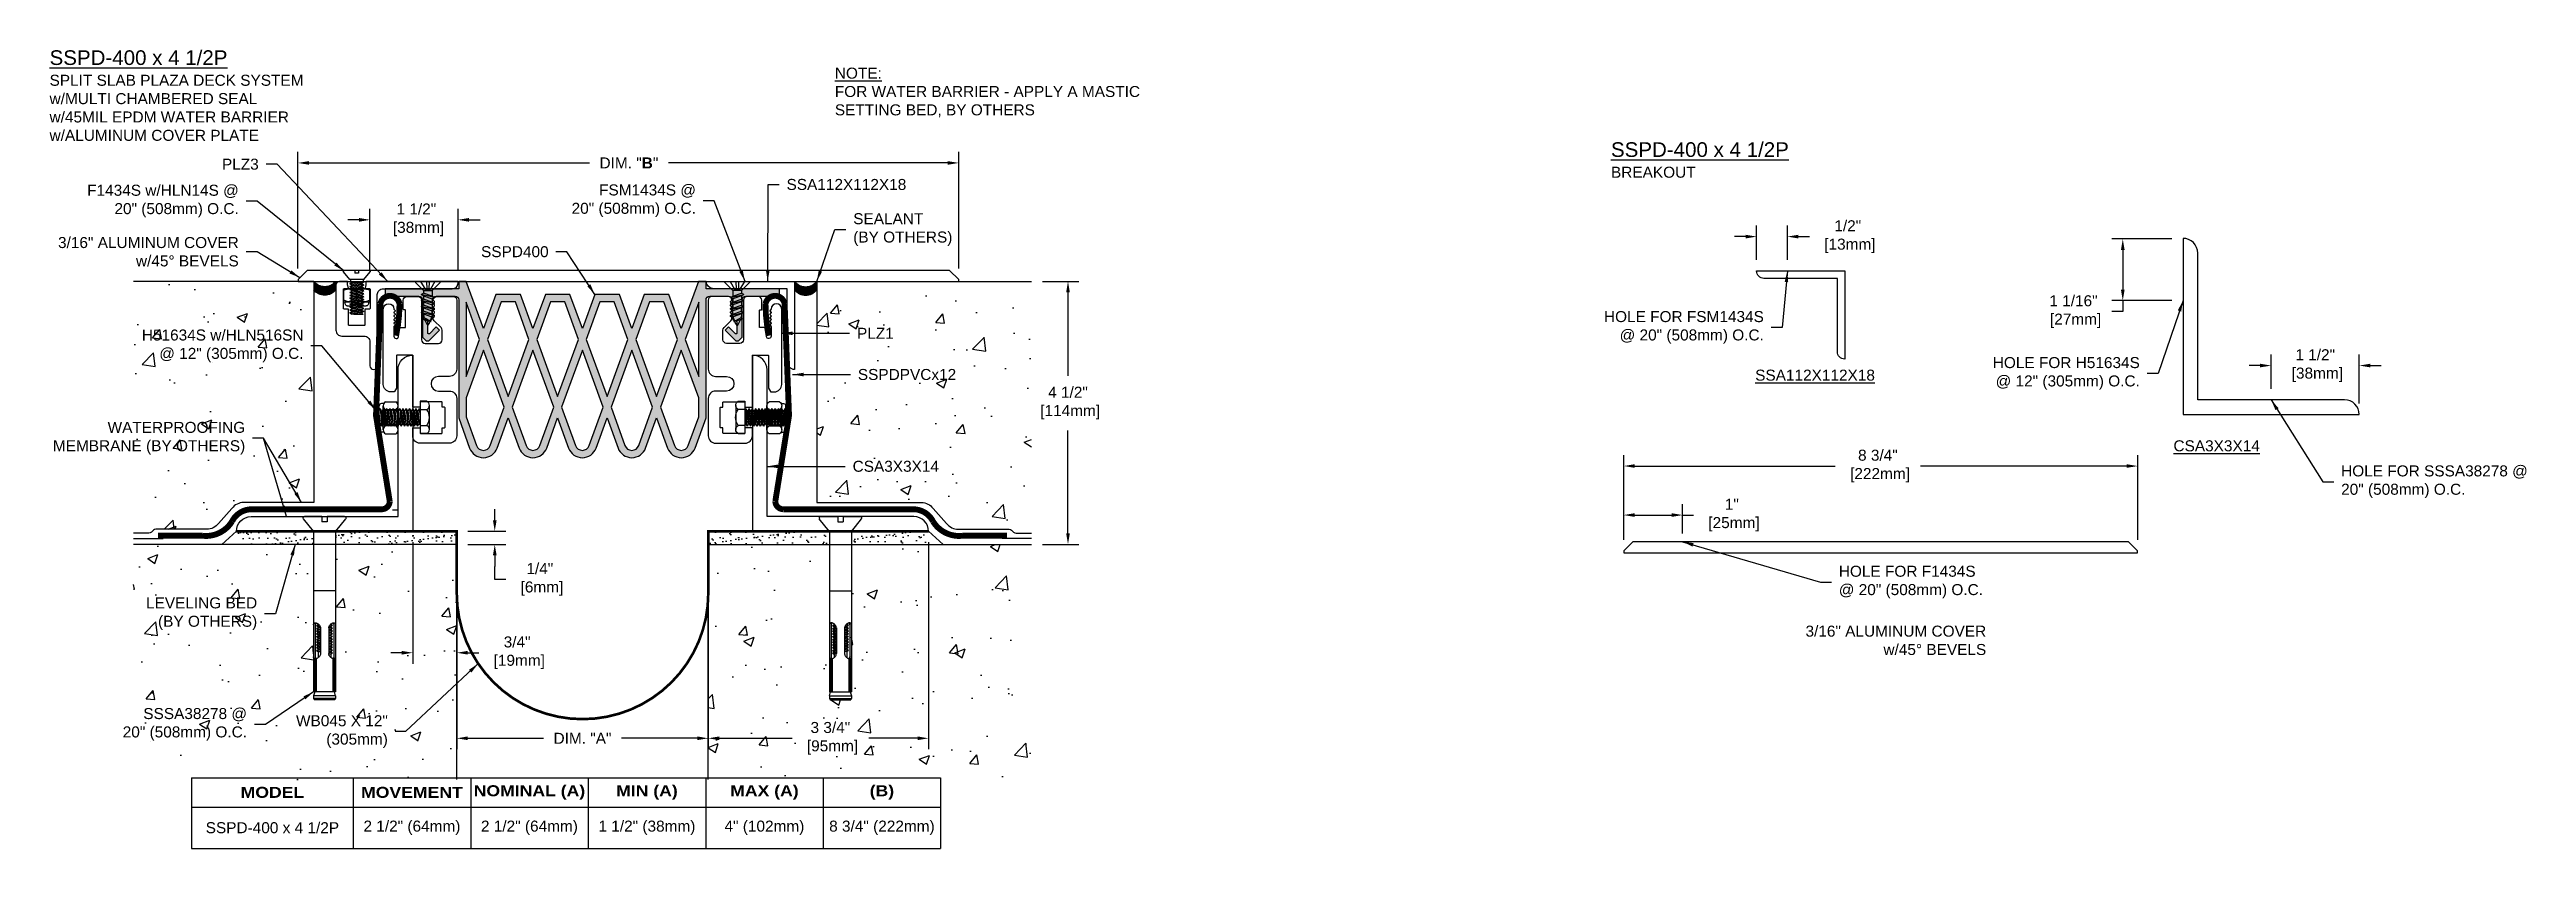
# Model space of a CAD drawing. Header units: inches. Extents: x 0.1 to 42.3, y 0.4 to 14.
import ezdxf

# ---------------------------------------------------------------- set-up
doc = ezdxf.new("R2010")
doc.units = ezdxf.units.IN
doc.header["$MEASUREMENT"] = 0
for name, color, linetype in [('Anchors', 4, 'Continuous'), ('Conditions', 1, 'Continuous'), ('Dimensions', 3, 'Continuous'), ('Fillers', 2, 'Continuous'), ('Metals', 7, 'Continuous'), ('Seal', 5, 'Continuous'), ('TABLE', 1, 'Continuous'), ('Text', 2, 'Continuous')]:
    doc.layers.add(name, color=color, linetype=linetype)
doc.styles.add('ARIAL', font='arial.ttf')
doc.styles.add('Arial Bold', font='')
doc.styles.get('Arial Bold').set_extended_font_data('Arial Black')
doc.dimstyles.new('Arial', dxfattribs={"dimtxt": 0.1875, "dimasz": 0.1875, "dimexe": 0.1875, "dimexo": 0.1875, "dimgap": 0.1875, "dimtad": 0, "dimtih": 1, "dimtoh": 1, "dimdec": 4, "dimzin": 0, "dimdsep": 46, "dimlunit": 4, "dimtxsty": 'ARIAL', "dimcen": 0.1875, "dimadec": 0, "dimazin": 0, "dimtfac": 1, "dimtdec": 4, "dimtofl": 0, "dimtmove": 0, "dimatfit": 3, "dimfxl": 0, "dimfrac": 2, "dimtolj": 1, "dimtzin": 0, "dimarcsym": 0})
pattern_1 = [(37.5, (-1.82336, 1.53138), (-0.0062993, 0.1926824), [0, -0.152, 0, -0.17, 0, -0.1625]), (7.5, (-1.82336, 1.53138), (0.1769777, 0.2822146), [0, -0.082, 0, -0.137, 0, -0.0525]), (327.5, (-1.94636, 1.53138), (0.3114142, 0.0005659), [0, -0.05, 0, -0.18, 0, -0.235]), (317.5, (-1.94636, 1.53138), (0.3006127, 0.0877676), [0, -0.025, 0, -0.118, 0, -0.135])]
pattern_2 = [(37.5, (-3.29211, 1.53138), (-0.0062993, 0.1926824), [0, -0.152, 0, -0.17, 0, -0.1625]), (7.5, (-3.29211, 1.53138), (0.1769777, 0.2822146), [0, -0.082, 0, -0.137, 0, -0.0525]), (327.5, (-3.41511, 1.53138), (0.3114142, 0.000566), [0, -0.05, 0, -0.18, 0, -0.235]), (317.5, (-3.41511, 1.53138), (0.3006127, 0.0877676), [0, -0.025, 0, -0.118, 0, -0.135])]

msp = doc.modelspace()

# ---------------------------------------------------------------- texts
at = {"layer": 'Text', "style": 'ARIAL'}
for s, insert, char_height, width, attachment_point in [('{\\LSSPD-400 x 4 1/2P\\P\\H0.75x;\\lSPLIT SLAB PLAZA DECK SYSTEM\\Pw/MULTI CHAMBERED SEAL\\Pw/45MIL EPDM WATER BARRIER\\Pw/ALUMINUM COVER PLATE}', (0.09823, 13.98813), 0.25, 4.7396332, 1), ('{\\LNOTE:}\\PFOR WATER BARRIER - APPLY A MASTIC SETTING BED, BY OTHERS', (13.46539, 13.69265), 0.1875, 5.9299694, 1), ('{\\LSSPD-400 x 4 1/2P\\P\\H0.75x;\\lBREAKOUT}', (26.67632, 12.42235), 0.25, 4.7396332, 1), ('PLZ3', (3.65848, 12.04762), 0.1875, 3.2637827, 6), ('F1434S w/HLN14S @\\P20" (508mm) O.C.', (3.31872, 11.42005), 0.1875, 2.5915624, 6), ('FSM1434S @\\P20" (508mm) O.C.', (11.10074, 11.42555), 0.1875, 2.5915624, 6), ('SSA112X112X18', (12.64299, 11.70231), 0.1875, 2.1426876, 4), ('SEALANT\\P(BY OTHERS)', (13.77807, 10.93602), 0.1875, 3.2637827, 4), ('3/16" ALUMINUM COVER\\Pw/45%%D BEVELS', (3.31872, 10.55649), 0.1875, 3.8104847, 6), ('SSPD400', (8.59327, 10.55734), 0.1875, 2.2001284, 6), ('HOLE FOR FSM1434S \\P@ 20" (508mm) O.C.', (29.27906, 9.26868), 0.1875, 3.9506446, 6), ('H51634S w/HLN516SN\\P@ 12" (305mm) O.C.', (4.4207, 8.95497), 0.1875, 4.2482114, 6), ('PLZ1', (13.84247, 9.16851), 0.1875, 2.0958254, 4), ('SSPDPVCx12', (13.85654, 8.46594), 0.1875, 2.6162653, 4), ('{\\LSSA112X112X18}', (31.16958, 8.45449), 0.1875, 2.2451472, 6), ('HOLE FOR H51634S \\P@ 12" (305mm) O.C.', (35.67901, 8.48527), 0.1875, 4.2482114, 6), ('WATERPROOFING\\PMEMBRANE (BY OTHERS)', (3.42903, 7.38176), 0.1875, 4.3238956, 6), ('\\A1;{\\LCSA3X3X14}', (36.25097, 7.25133), 0.1875, 2.4899842, 4), ('\\A1;CSA3X3X14', (13.76753, 6.9026), 0.1875, 2.4899842, 4), ('HOLE FOR SSSA38278 @\\P20" (508mm) O.C.', (39.1052, 6.64066), 0.1875, 3.6647516, 4), ('HOLE FOR F1434S\\P@ 20" (508mm) O.C.', (30.55468, 4.93171), 0.1875, 3.9506446, 4), ('LEVELING BED\\P(BY OTHERS)', (3.63259, 4.39268), 0.1875, 3.9533146, 6), ('3/16" ALUMINUM COVER\\Pw/45%%D BEVELS', (33.06415, 3.93871), 0.1875, 3.8104847, 6), ('SSSA38278 @\\P20" (508mm) O.C.', (3.45945, 2.50815), 0.1875, 3.6647516, 6)]:
    msp.add_mtext(s, dxfattribs=dict(at, insert=insert, char_height=char_height, width=width, attachment_point=attachment_point))
at = {"layer": 'Text', "insert": (5.85673, 2.38588), "char_height": 0.1875, "attachment_point": 6, "style": 'ARIAL'}
msp.add_mtext('WB045 X 12"\\P(305mm)', dxfattribs=at)

# ---------------------------------------------------------------- blocks, each defined once
blk = doc.blocks.new('PLZ1')
blk.add_lwpolyline([(0.265, 0, -0.414214), (0.275, -0.01), (0.275, -0.56, 0.131652), (0.276, -0.565), (0.308, -0.62, 0.267949), (0.317, -0.625), (0.375, -0.625, 0.414214), (0.5, -0.5), (0.5, 0.785, 1), (0.32, 0.785, -0.198912), (0.317, 0.778), (0.301, 0.762, 0.414214), (0.301, 0.748), (0.317, 0.732, -0.198912), (0.32, 0.725, -0.198912), (0.317, 0.718), (0.301, 0.702, 0.414214), (0.301, 0.688), (0.317, 0.672, -0.198912), (0.32, 0.665, -0.198912), (0.317, 0.658), (0.301, 0.642, 0.414214), (0.301, 0.628), (0.317, 0.612, -0.198912), (0.32, 0.605, -0.198912), (0.317, 0.598), (0.301, 0.582, 0.414214), (0.301, 0.568), (0.317, 0.552, -0.198912), (0.32, 0.545, -0.198912), (0.317, 0.538), (0.301, 0.522, 0.414214), (0.301, 0.508), (0.317, 0.492, -0.198912), (0.32, 0.485), (0.32, 0.322, -0.93609), (0.24, 0.317), (0.221, 0.461, 0.376062), (0.211, 0.47), (0.13, 0.47, -0.414214), (0.12, 0.48), (0.12, 0.76, -0.414214), (0.13, 0.77), (0.15, 0.77, 0.414214), (0.16, 0.78), (0.16, 0.937, 0.414214), (0.097, 1), (-0.088, 1, 0.414214), (-0.15, 0.937), (-0.15, 0.262, -0.414214), (-0.213, 0.2), (-0.438, 0.2, -0.414214), (-0.5, 0.262), (-0.5, 0.424, -0.198912), (-0.482, 0.468), (-0.368, 0.582, 0.198912), (-0.35, 0.626), (-0.35, 0.637, 0.198912), (-0.353, 0.645), (-0.369, 0.66, -0.414214), (-0.369, 0.675), (-0.353, 0.69, 0.198912), (-0.35, 0.697, 0.198912), (-0.353, 0.705), (-0.369, 0.72, -0.414214), (-0.369, 0.735), (-0.353, 0.75, 0.198912), (-0.35, 0.757, 0.198912), (-0.353, 0.765), (-0.369, 0.78, -0.414214), (-0.369, 0.795), (-0.353, 0.81, 0.198912), (-0.35, 0.817, 0.198912), (-0.353, 0.825), (-0.369, 0.84, -0.414214), (-0.369, 0.855), (-0.353, 0.87, 0.198912), (-0.35, 0.877, 0.198912), (-0.353, 0.885), (-0.369, 0.9, -0.414214), (-0.369, 0.915), (-0.353, 0.93, 0.198912), (-0.35, 0.937, 0.414214), (-0.413, 1), (-0.688, 1, 0.414214), (-0.75, 0.937), (-0.75, -0.238, 0.414214), (-0.625, -0.363), (-0.438, -0.363, -1), (-0.438, -0.613), (-0.625, -0.613, 0.414214), (-0.75, -0.737), (-0.75, -1.375, 0.414214), (-0.625, -1.5), (-0.125, -1.5, 0.414214), (0, -1.375), (0, -1.248, 0.414214), (-0.01, -1.238), (-0.115, -1.238, 0.414214), (-0.125, -1.248), (-0.125, -1.323, -0.414214), (-0.135, -1.333), (-0.49, -1.333, -0.414214), (-0.5, -1.323), (-0.5, -1.248, 0.414214), (-0.51, -1.238), (-0.54, -1.238, -0.414214), (-0.55, -1.228), (-0.55, -0.898, -0.414214), (-0.54, -0.888), (-0.51, -0.888, 0.414214), (-0.5, -0.878), (-0.5, -0.803, -0.414214), (-0.49, -0.793), (-0.135, -0.793, -0.414214), (-0.125, -0.803), (-0.125, -0.878, 0.414214), (-0.115, -0.888), (-0.01, -0.888, 0.414214), (0, -0.878), (0, -0.01, -0.414214), (0.01, 0)], format="xyb", close=True)
blk = doc.blocks.new('*D8')
at = {"layer": 'Defpoints', "color": 0}
for p in [(5.552, 11.101), (5.552, 10.052), (7.052, 10.052)]:
    blk.add_point(p, dxfattribs=at)
at = {"layer": 'Dimensions', "color": 0, "lineweight": -2}
for p, q in [((5.365, 11.101), (5.177, 11.101)), ((5.552, 10.24), (5.552, 11.288)), ((7.052, 10.24), (7.052, 11.288)), ((7.24, 11.101), (7.427, 11.101))]:
    blk.add_line(p, q, dxfattribs=at)
at = {"layer": 'Dimensions', "color": 0}
for points in [[(5.365, 11.132), (5.365, 11.069), (5.552, 11.101)], [(7.24, 11.132), (7.24, 11.069), (7.052, 11.101)]]:
    blk.add_solid(points, dxfattribs=at)
at = {"layer": 'Dimensions', "color": 0, "insert": (6.342, 11.101), "char_height": 0.1875, "attachment_point": 5, "style": 'ARIAL'}
blk.add_mtext('\\A1;1 1/2"\\P [38mm]', dxfattribs=at)
blk = doc.blocks.new('SSSA38278')
for p, q in [((-0.341, 0), (-0.045, 0)), ((-0.045, 0), (-0.045, -0.09)), ((0.045, 0), (0.341, 0)), ((0.045, 0), (0.045, -0.09)), ((-0.191, -0.246), (-0.36, -0.039)), ((-0.187, -0.256), (-0.187, -2.982)), ((-0.045, -0.09), (0.045, -0.09)), ((0.188, -0.256), (0.188, -2.982)), ((0.191, -0.246), (0.36, -0.039)), ((-0.187, -1.262), (0.188, -1.262)), ((-0.157, -1.843), (-0.157, -2.387)), ((-0.135, -1.857), (-0.108, -1.84)), ((-0.135, -1.857), (-0.089, -1.849)), ((-0.135, -1.857), (-0.108, -1.873)), ((-0.135, -1.904), (-0.108, -1.887)), ((-0.135, -1.904), (-0.071, -1.893)), ((-0.135, -1.904), (-0.108, -1.92)), ((-0.135, -1.951), (-0.108, -1.934)), ((-0.135, -1.951), (-0.07, -1.94)), ((-0.135, -1.951), (-0.108, -1.967)), ((-0.135, -1.998), (-0.108, -1.981)), ((-0.135, -1.998), (-0.07, -1.986)), ((-0.135, -1.998), (-0.108, -2.014)), ((-0.135, -2.044), (-0.108, -2.028)), ((-0.135, -2.044), (-0.07, -2.033)), ((-0.135, -2.044), (-0.108, -2.061)), ((-0.135, -2.091), (-0.108, -2.075)), ((-0.135, -2.091), (-0.07, -2.08)), ((-0.135, -2.091), (-0.108, -2.108)), ((-0.108, -1.83), (-0.108, -1.84)), ((-0.108, -1.84), (-0.098, -1.838)), ((-0.078, -1.867), (-0.108, -1.873)), ((-0.108, -1.873), (-0.108, -1.887)), ((-0.108, -1.887), (-0.073, -1.88)), ((-0.07, -1.912), (-0.108, -1.92)), ((-0.108, -1.92), (-0.108, -1.934)), ((-0.108, -1.934), (-0.07, -1.926)), ((-0.07, -1.959), (-0.108, -1.967)), ((-0.108, -1.967), (-0.108, -1.981)), ((-0.108, -1.981), (-0.07, -1.973)), ((-0.07, -2.006), (-0.108, -2.014)), ((-0.108, -2.014), (-0.108, -2.028)), ((-0.108, -2.028), (-0.07, -2.02)), ((-0.07, -2.053), (-0.108, -2.061)), ((-0.108, -2.061), (-0.108, -2.075)), ((-0.108, -2.075), (-0.07, -2.067)), ((-0.07, -2.1), (-0.108, -2.108)), ((-0.108, -2.108), (-0.108, -2.122)), ((-0.07, -1.896), (-0.07, -2.334)), ((0.071, -1.895), (0.108, -1.887)), ((0.071, -1.896), (0.071, -2.334)), ((0.071, -1.915), (0.135, -1.904)), ((0.071, -1.915), (0.135, -1.904)), ((0.108, -1.92), (0.071, -1.928)), ((0.071, -1.942), (0.108, -1.934)), ((0.071, -1.962), (0.135, -1.951)), ((0.108, -1.967), (0.071, -1.975)), ((0.071, -1.989), (0.108, -1.981)), ((0.071, -2.009), (0.135, -1.998)), ((0.108, -2.014), (0.071, -2.022)), ((0.071, -2.036), (0.108, -2.028)), ((0.071, -2.056), (0.135, -2.044)), ((0.108, -2.061), (0.071, -2.069)), ((0.071, -2.083), (0.108, -2.075)), ((0.071, -2.103), (0.135, -2.091)), ((0.108, -2.108), (0.071, -2.116)), ((0.108, -1.873), (0.072, -1.881)), ((0.078, -1.867), (0.135, -1.857)), ((0.093, -1.844), (0.108, -1.84)), ((0.108, -1.83), (0.108, -1.84)), ((0.135, -1.857), (0.108, -1.84)), ((0.135, -1.857), (0.108, -1.873)), ((0.108, -1.873), (0.108, -1.887)), ((0.135, -1.904), (0.108, -1.887)), ((0.135, -1.904), (0.108, -1.92)), ((0.108, -1.92), (0.108, -1.934)), ((0.135, -1.951), (0.108, -1.934)), ((0.135, -1.951), (0.108, -1.967)), ((0.108, -1.967), (0.108, -1.981)), ((0.135, -1.998), (0.108, -1.981)), ((0.135, -1.998), (0.108, -2.014)), ((0.108, -2.014), (0.108, -2.028)), ((0.135, -2.044), (0.108, -2.028)), ((0.135, -2.044), (0.108, -2.061)), ((0.108, -2.061), (0.108, -2.075)), ((0.135, -2.091), (0.108, -2.075)), ((0.135, -2.091), (0.108, -2.108)), ((0.108, -2.108), (0.108, -2.122)), ((0.158, -1.843), (0.158, -2.387)), ((-0.166, -2.42), (-0.166, -2.982)), ((-0.143, -2.42), (-0.143, -2.982)), ((-0.135, -2.138), (-0.108, -2.122)), ((-0.135, -2.138), (-0.07, -2.127)), ((-0.135, -2.138), (-0.108, -2.155)), ((-0.135, -2.185), (-0.108, -2.169)), ((-0.135, -2.185), (-0.07, -2.174)), ((-0.135, -2.185), (-0.108, -2.202)), ((-0.135, -2.232), (-0.108, -2.215)), ((-0.135, -2.232), (-0.07, -2.221)), ((-0.135, -2.232), (-0.108, -2.248)), ((-0.135, -2.279), (-0.108, -2.262)), ((-0.135, -2.279), (-0.07, -2.268)), ((-0.135, -2.279), (-0.108, -2.295)), ((-0.135, -2.326), (-0.108, -2.309)), ((-0.135, -2.326), (-0.07, -2.315)), ((-0.135, -2.326), (-0.108, -2.342)), ((-0.108, -2.122), (-0.07, -2.114)), ((-0.07, -2.147), (-0.108, -2.155)), ((-0.108, -2.155), (-0.108, -2.169)), ((-0.108, -2.169), (-0.07, -2.16)), ((-0.07, -2.193), (-0.108, -2.202)), ((-0.108, -2.202), (-0.108, -2.215)), ((-0.108, -2.215), (-0.07, -2.207)), ((-0.07, -2.24), (-0.108, -2.248)), ((-0.108, -2.248), (-0.108, -2.262)), ((-0.108, -2.262), (-0.07, -2.254)), ((-0.07, -2.287), (-0.108, -2.295)), ((-0.108, -2.295), (-0.108, -2.309)), ((-0.108, -2.309), (-0.07, -2.301)), ((-0.07, -2.334), (-0.108, -2.342)), ((-0.108, -2.342), (-0.108, -2.401)), ((0.071, -2.13), (0.108, -2.122)), ((0.071, -2.149), (0.135, -2.138)), ((0.108, -2.155), (0.071, -2.163)), ((0.071, -2.177), (0.108, -2.169)), ((0.071, -2.196), (0.135, -2.185)), ((0.108, -2.202), (0.071, -2.21)), ((0.071, -2.224), (0.108, -2.215)), ((0.071, -2.243), (0.135, -2.232)), ((0.108, -2.248), (0.071, -2.257)), ((0.071, -2.27), (0.108, -2.262)), ((0.071, -2.29), (0.135, -2.279)), ((0.108, -2.295), (0.071, -2.303)), ((0.135, -2.138), (0.108, -2.122)), ((0.135, -2.138), (0.108, -2.155)), ((0.108, -2.155), (0.108, -2.169)), ((0.135, -2.185), (0.108, -2.169)), ((0.135, -2.185), (0.108, -2.202)), ((0.108, -2.202), (0.108, -2.215)), ((0.135, -2.232), (0.108, -2.215)), ((0.135, -2.232), (0.108, -2.248)), ((0.108, -2.248), (0.108, -2.262)), ((0.135, -2.279), (0.108, -2.262)), ((0.135, -2.279), (0.108, -2.295)), ((0.108, -2.295), (0.108, -2.401)), ((0.143, -2.42), (0.143, -2.982)), ((0.166, -2.42), (0.166, -2.982)), ((-0.187, -3.053), (-0.168, -2.982)), ((-0.187, -2.982), (0.188, -2.982)), ((-0.187, -3.053), (0.188, -3.053)), ((-0.187, -3.053), (-0.187, -3.099)), ((-0.187, -3.099), (0.188, -3.099)), ((-0.187, -3.099), (-0.174, -3.123)), ((-0.174, -3.123), (0.174, -3.123)), ((0.168, -2.982), (0.188, -3.053)), ((0.188, -3.099), (0.174, -3.123)), ((0.188, -3.053), (0.188, -3.099))]:
    blk.add_line(p, q)
for centre, radius, start, end in [((-0.341, -0.024), 0.0239, 90, 219.032), ((-0.202, -0.256), 0.015, 0, 39.1666), ((0.203, -0.256), 0.015, 140.8334, 180), ((0.341, -0.024), 0.0239, 320.968, 90), ((-0.159, -1.839), 0.0276, 135, 168.9394), ((-0.135, -1.843), 0.0524, 168.9394, 180), ((-0.159, -1.839), 0.0276, 101.0606, 135), ((-0.155, -1.863), 0.0524, 76.6123, 101.0606), ((-0.129, -1.839), 0.0276, 135, 168.9394), ((-0.105, -1.843), 0.0524, 168.9394, 180), ((-0.129, -1.839), 0.0276, 110.9085, 135), ((-0.161, -1.888), 0.0783, 59.3028, 76.6123), ((-0.179, -1.919), 0.114, 45, 59.3028), ((-0.179, -1.919), 0.114, 30.6972, 45), ((-0.148, -1.901), 0.0783, 13.3877, 30.6972), ((-0.123, -1.895), 0.0524, 358.2993, 13.3877), ((0.123, -1.895), 0.0524, 166.6123, 181.7007), ((0.148, -1.901), 0.0783, 149.3028, 166.6123), ((0.179, -1.919), 0.114, 135, 149.3028), ((0.179, -1.919), 0.114, 120.6972, 135), ((0.161, -1.888), 0.0783, 103.3877, 120.6972), ((0.129, -1.839), 0.0276, 45, 69.0915), ((0.155, -1.863), 0.0524, 78.9394, 103.3877), ((0.129, -1.839), 0.0276, 11.0606, 45), ((0.105, -1.843), 0.0524, 360, 11.0606), ((0.159, -1.839), 0.0276, 45, 78.9394), ((0.159, -1.839), 0.0276, 11.0606, 45), ((0.135, -1.843), 0.0524, 0, 11.0606), ((-0.135, -2.387), 0.0524, 180, 191.0606), ((-0.159, -2.392), 0.0276, 191.0606, 225), ((-0.159, -2.392), 0.0276, 225, 258.9394), ((-0.155, -2.367), 0.0524, 258.9394, 283.3877), ((-0.105, -2.387), 0.0524, 180, 191.0606), ((-0.129, -2.392), 0.0276, 191.0606, 225), ((-0.129, -2.392), 0.0276, 225, 249.0915), ((-0.161, -2.342), 0.0783, 283.3877, 300.6972), ((-0.179, -2.311), 0.114, 300.6972, 315), ((-0.179, -2.311), 0.114, 315, 329.3028), ((-0.148, -2.329), 0.0783, 329.3028, 346.6123), ((-0.123, -2.335), 0.0524, 346.6123, 1.7007), ((0.123, -2.335), 0.0524, 178.2993, 193.3877), ((0.148, -2.329), 0.0783, 193.3877, 210.6972), ((0.179, -2.311), 0.114, 210.6972, 225), ((0.179, -2.311), 0.114, 225, 239.3028), ((0.161, -2.342), 0.0783, 239.3028, 256.6123), ((0.129, -2.392), 0.0276, 290.9085, 315), ((0.155, -2.367), 0.0524, 256.6123, 281.0606), ((0.129, -2.392), 0.0276, 315, 348.9394), ((0.105, -2.387), 0.0524, 348.9394, 0), ((0.159, -2.392), 0.0276, 281.0606, 315), ((0.159, -2.392), 0.0276, 315, 348.9394), ((0.135, -2.387), 0.0524, 348.9394, 360)]:
    blk.add_arc(centre, radius, start, end)
blk = doc.blocks.new('*D9')
at = {"layer": 'Defpoints', "color": 0}
for p in [(7.03, 4.949), (11.311, 4.949), (11.311, 2.271)]:
    blk.add_point(p, dxfattribs=at)
at = {"layer": 'Dimensions', "color": 0, "lineweight": -2}
for p, q in [((7.03, 4.762), (7.03, 2.084)), ((11.311, 4.762), (11.311, 2.084)), ((7.217, 2.271), (8.506, 2.271)), ((11.123, 2.271), (9.835, 2.271))]:
    blk.add_line(p, q, dxfattribs=at)
at = {"layer": 'Dimensions', "color": 0}
for points in [[(7.217, 2.303), (7.217, 2.24), (7.03, 2.271)], [(11.123, 2.303), (11.123, 2.24), (11.311, 2.271)]]:
    blk.add_solid(points, dxfattribs=at)
at = {"layer": 'Dimensions', "color": 0, "insert": (9.17, 2.271), "char_height": 0.1875, "attachment_point": 5, "style": 'ARIAL'}
blk.add_mtext('\\A1;DIM. "A"', dxfattribs=at)
blk = doc.blocks.new('*D10')
at = {"layer": 'Defpoints', "color": 0}
for p in [(11.311, 5.572), (15.061, 5.797), (15.061, 2.271)]:
    blk.add_point(p, dxfattribs=at)
at = {"layer": 'Dimensions', "color": 0, "lineweight": -2}
for p, q in [((15.061, 5.61), (15.061, 2.084)), ((11.311, 5.385), (11.311, 2.084)), ((11.498, 2.271), (12.737, 2.271)), ((14.873, 2.271), (14.041, 2.271))]:
    blk.add_line(p, q, dxfattribs=at)
at = {"layer": 'Dimensions', "color": 0}
for points in [[(11.498, 2.303), (11.498, 2.24), (11.311, 2.271)], [(14.873, 2.303), (14.873, 2.24), (15.061, 2.271)]]:
    blk.add_solid(points, dxfattribs=at)
at = {"layer": 'Dimensions', "color": 0, "insert": (13.389, 2.271), "char_height": 0.1875, "attachment_point": 5, "style": 'ARIAL'}
blk.add_mtext('\\A1;3 3/4"\\P [95mm]', dxfattribs=at)
blk = doc.blocks.new('*D11')
at = {"layer": 'Defpoints', "color": 0}
for p in [(16.811, 10.052), (16.811, 5.572), (17.434, 5.572)]:
    blk.add_point(p, dxfattribs=at)
at = {"layer": 'Dimensions', "color": 0, "lineweight": -2}
for p, q in [((16.998, 10.052), (17.621, 10.052)), ((17.434, 9.865), (17.434, 8.446)), ((17.434, 5.76), (17.434, 7.515)), ((16.998, 5.572), (17.621, 5.572))]:
    blk.add_line(p, q, dxfattribs=at)
at = {"layer": 'Dimensions', "color": 0}
for points in [[(17.403, 9.865), (17.465, 9.865), (17.434, 10.052)], [(17.403, 5.76), (17.465, 5.76), (17.434, 5.572)]]:
    blk.add_solid(points, dxfattribs=at)
at = {"layer": 'Dimensions', "color": 0, "insert": (17.434, 7.98), "char_height": 0.1875, "attachment_point": 5, "style": 'ARIAL'}
blk.add_mtext('\\A1;4 1/2"\\P [114mm]', dxfattribs=at)
blk = doc.blocks.new('CSA3X3X14')
at = {"layer": 'Metals'}
blk.add_lwpolyline([(0.25, 2.75, 0.414214), (0, 3), (0, 0), (3, 0, 0.414214), (2.75, 0.25), (0.25, 0.25)], format="xyb", close=True, dxfattribs=at)
blk = doc.blocks.new('SSA112X112X18')
blk.add_lwpolyline([(0, 0), (-1.5, 0), (-1.5, -1.5, 0.414214), (-1.375, -1.375), (-1.375, -0.125), (-0.125, -0.125, 0.414214)], format="xyb", close=True)
blk = doc.blocks.new('FSM1434S')
for p, q in [((0.202, 0), (-0.202, 0)), ((-0.122, 0), (-0.046, -0.132)), ((-0.024, 0), (-0.019, -0.132)), ((0.024, 0), (0.019, -0.132)), ((0.122, 0), (0.046, -0.132)), ((-0.209, -0.016), (-0.075, -0.154)), ((-0.112, -0.221), (-0.075, -0.2)), ((0.113, -0.273), (-0.112, -0.221)), ((-0.112, -0.221), (-0.075, -0.243)), ((-0.112, -0.325), (-0.075, -0.303)), ((0.113, -0.376), (-0.112, -0.325)), ((-0.112, -0.325), (-0.075, -0.346)), ((-0.112, -0.428), (-0.075, -0.406)), ((-0.075, -0.154), (0.075, -0.154)), ((-0.075, -0.154), (-0.075, -0.2)), ((0.075, -0.251), (-0.075, -0.2)), ((-0.075, -0.243), (-0.075, -0.246)), ((-0.075, -0.243), (-0.075, -0.303)), ((-0.075, -0.243), (0.075, -0.295)), ((0.075, -0.354), (-0.075, -0.303)), ((-0.075, -0.346), (0.075, -0.398)), ((-0.075, -0.346), (-0.075, -0.406)), ((0.075, -0.458), (-0.075, -0.406)), ((-0.046, -0.132), (0.046, -0.132)), ((0.209, -0.016), (0.075, -0.154)), ((0.075, -0.154), (0.075, -0.251)), ((0.113, -0.273), (0.075, -0.251)), ((0.113, -0.273), (0.075, -0.295)), ((0.075, -0.295), (0.075, -0.298)), ((0.075, -0.295), (0.075, -0.354)), ((0.113, -0.376), (0.075, -0.354)), ((0.113, -0.376), (0.075, -0.398)), ((0.075, -0.398), (0.075, -0.458)), ((0.113, -0.479), (-0.112, -0.428)), ((-0.112, -0.428), (-0.075, -0.449)), ((-0.112, -0.531), (-0.075, -0.509)), ((0.105, -0.581), (-0.112, -0.531)), ((-0.112, -0.531), (-0.075, -0.553)), ((-0.089, -0.64), (-0.063, -0.619)), ((0.058, -0.681), (-0.089, -0.64)), ((-0.089, -0.64), (-0.051, -0.661)), ((-0.075, -0.509), (-0.075, -0.449)), ((-0.075, -0.449), (0.075, -0.501)), ((0.073, -0.56), (-0.075, -0.509)), ((-0.075, -0.553), (0.067, -0.602)), ((0.058, -0.681), (-0.063, -0.619)), ((-0.051, -0.661), (0.058, -0.681)), ((0.105, -0.581), (0.067, -0.602)), ((0.105, -0.581), (0.073, -0.56)), ((0.113, -0.479), (0.075, -0.458)), ((0.113, -0.479), (0.075, -0.501)), ((0.075, -0.524), (0.075, -0.501))]:
    blk.add_line(p, q)
for centre, radius, start, end in [((-0.202, -0.01), 0.0096, 90, 224.3206), ((0.202, -0.01), 0.0096, 315.6794, 90), ((0.298, -0.526), 0.373, 184.1974, 194.4309), ((0.298, -0.526), 0.373, 201.2487, 216.9667), ((-0.298, -0.526), 0.373, 323.0333, 335.8104), ((-0.298, -0.526), 0.373, 336.5004, 348.2654), ((-0.298, -0.526), 0.373, 354.6624, 0.1882)]:
    blk.add_arc(centre, radius, start, end)
blk = doc.blocks.new('Sealant')
blk.add_hatch(color=253).paths.add_polyline_path([(0, -0.143), (0, 0, -0.481905), (-0.378, 0), (-0.378, -0.143, 0.481905)])
for centre in [(-0.189, 0.151), (-0.189, 0.008)]:
    blk.add_arc(centre, 0.242, 218.5407, 321.4593)
blk = doc.blocks.new('HLN516SN')
for p, q in [((-0.274, 0.213), (-0.274, 0.04)), ((-0.242, 0.244), (-0.242, 0.283)), ((-0.205, 0.32), (0.205, 0.32)), ((-0.205, 0.253), (0.205, 0.253)), ((-0.205, 0), (0.205, 0)), ((-0.137, 0.04), (-0.137, 0.213)), ((0.137, 0.04), (0.137, 0.213)), ((0.242, 0.244), (0.242, 0.283)), ((0.274, 0.213), (0.274, 0.04))]:
    blk.add_line(p, q)
for centre, radius, start, end in [((-0.205, 0.175), 0.0783, 29.0208, 150.9792), ((-0.205, 0.078), 0.0783, 209.0208, 330.9792), ((-0.205, 0.283), 0.037, 90, 180), ((0, 0.001), 0.253, 57.1911, 122.8089), ((0, 0.253), 0.253, 237.1911, 302.8089), ((0.205, 0.175), 0.0783, 29.0208, 150.9792), ((0.205, 0.078), 0.0783, 209.0208, 330.9792), ((0.205, 0.283), 0.037, 0, 90)]:
    blk.add_arc(centre, radius, start, end)
blk = doc.blocks.new('H51634S')
for p, q in [((-0.275, 0.114), (-0.275, 0)), ((-0.275, 0), (0.275, 0)), ((-0.206, 0.158), (0.206, 0.158)), ((-0.15, -0.013), (-0.127, 0)), ((-0.15, -0.013), (-0.008, 0)), ((-0.138, 0), (-0.138, 0.114)), ((0.124, 0), (0.113, -0.007)), ((0.137, 0), (0.137, 0.114)), ((0.275, 0.114), (0.275, 0)), ((-0.15, -0.013), (-0.113, -0.034)), ((-0.15, -0.069), (0.15, -0.041)), ((-0.15, -0.069), (-0.113, -0.047)), ((-0.15, -0.069), (-0.113, -0.09)), ((-0.15, -0.124), (0.15, -0.096)), ((-0.15, -0.124), (-0.113, -0.103)), ((-0.15, -0.124), (-0.113, -0.145)), ((-0.15, -0.18), (0.15, -0.152)), ((-0.15, -0.18), (-0.113, -0.159)), ((-0.15, -0.18), (-0.113, -0.201)), ((-0.15, -0.235), (0.15, -0.208)), ((-0.15, -0.235), (-0.113, -0.214)), ((-0.15, -0.235), (-0.113, -0.257)), ((-0.15, -0.291), (0.15, -0.263)), ((-0.15, -0.291), (-0.113, -0.27)), ((-0.15, -0.291), (-0.113, -0.312)), ((-0.15, -0.346), (0.15, -0.319)), ((-0.15, -0.346), (-0.113, -0.325)), ((-0.15, -0.346), (-0.113, -0.368)), ((-0.15, -0.402), (0.15, -0.374)), ((-0.15, -0.402), (-0.113, -0.381)), ((-0.15, -0.402), (-0.113, -0.423)), ((0.113, -0.007), (-0.113, -0.034)), ((-0.113, -0.047), (0.113, -0.02)), ((-0.113, -0.047), (-0.113, -0.034)), ((0.113, -0.062), (-0.113, -0.09)), ((-0.113, -0.103), (0.113, -0.075)), ((-0.113, -0.103), (-0.113, -0.09)), ((0.113, -0.118), (-0.113, -0.145)), ((-0.113, -0.159), (0.113, -0.131)), ((-0.113, -0.159), (-0.113, -0.145)), ((0.113, -0.173), (-0.113, -0.201)), ((-0.113, -0.214), (0.113, -0.186)), ((-0.113, -0.214), (-0.113, -0.201)), ((0.113, -0.229), (-0.113, -0.257)), ((-0.113, -0.27), (0.113, -0.242)), ((-0.113, -0.27), (-0.113, -0.257)), ((0.113, -0.284), (-0.113, -0.312)), ((-0.113, -0.325), (0.113, -0.297)), ((-0.113, -0.325), (-0.113, -0.312)), ((0.113, -0.34), (-0.113, -0.368)), ((-0.113, -0.381), (0.113, -0.353)), ((-0.113, -0.381), (-0.113, -0.368)), ((0.113, -0.395), (-0.113, -0.423)), ((-0.113, -0.436), (0.113, -0.409)), ((0.113, -0.02), (0.113, -0.007)), ((0.15, -0.041), (0.113, -0.02)), ((0.15, -0.041), (0.113, -0.062)), ((0.113, -0.075), (0.113, -0.062)), ((0.15, -0.096), (0.113, -0.075)), ((0.15, -0.096), (0.113, -0.118)), ((0.113, -0.131), (0.113, -0.118)), ((0.15, -0.152), (0.113, -0.131)), ((0.15, -0.152), (0.113, -0.173)), ((0.113, -0.186), (0.113, -0.173)), ((0.15, -0.208), (0.113, -0.186)), ((0.15, -0.208), (0.113, -0.229)), ((0.113, -0.242), (0.113, -0.229)), ((0.15, -0.263), (0.113, -0.242)), ((0.15, -0.263), (0.113, -0.284)), ((0.113, -0.297), (0.113, -0.284)), ((0.15, -0.319), (0.113, -0.297)), ((0.15, -0.319), (0.113, -0.34)), ((0.113, -0.353), (0.113, -0.34)), ((0.15, -0.374), (0.113, -0.353)), ((0.15, -0.374), (0.113, -0.395)), ((0.113, -0.409), (0.113, -0.395)), ((0.15, -0.43), (0.113, -0.409)), ((-0.15, -0.458), (0.15, -0.43)), ((-0.15, -0.458), (-0.113, -0.436)), ((-0.15, -0.458), (-0.113, -0.479)), ((-0.15, -0.513), (0.15, -0.485)), ((-0.15, -0.513), (-0.113, -0.492)), ((-0.15, -0.513), (-0.113, -0.534)), ((-0.15, -0.569), (0.15, -0.541)), ((-0.15, -0.569), (-0.113, -0.547)), ((-0.15, -0.569), (-0.113, -0.59)), ((-0.15, -0.624), (0.15, -0.596)), ((-0.15, -0.624), (-0.113, -0.603)), ((-0.15, -0.624), (-0.113, -0.645)), ((-0.15, -0.68), (0.15, -0.652)), ((-0.15, -0.68), (-0.113, -0.659)), ((-0.15, -0.68), (-0.113, -0.701)), ((-0.15, -0.735), (0.15, -0.708)), ((-0.15, -0.735), (-0.113, -0.714)), ((-0.15, -0.735), (-0.124, -0.75)), ((-0.124, -0.75), (0.06, -0.75)), ((-0.113, -0.436), (-0.113, -0.423)), ((0.113, -0.451), (-0.113, -0.479)), ((-0.113, -0.492), (0.113, -0.464)), ((-0.113, -0.492), (-0.113, -0.479)), ((0.113, -0.507), (-0.113, -0.534)), ((-0.113, -0.547), (0.113, -0.52)), ((-0.113, -0.547), (-0.113, -0.534)), ((0.113, -0.562), (-0.113, -0.59)), ((-0.113, -0.603), (0.113, -0.575)), ((-0.113, -0.603), (-0.113, -0.59)), ((0.113, -0.618), (-0.113, -0.645)), ((-0.113, -0.659), (0.113, -0.631)), ((-0.113, -0.659), (-0.113, -0.645)), ((0.113, -0.673), (-0.113, -0.701)), ((-0.113, -0.714), (0.113, -0.686)), ((-0.113, -0.714), (-0.113, -0.701)), ((0.113, -0.729), (-0.06, -0.75)), ((0.113, -0.729), (0.06, -0.75)), ((0.15, -0.43), (0.113, -0.451)), ((0.113, -0.464), (0.113, -0.451)), ((0.15, -0.485), (0.113, -0.464)), ((0.15, -0.485), (0.113, -0.507)), ((0.113, -0.52), (0.113, -0.507)), ((0.15, -0.541), (0.113, -0.52)), ((0.15, -0.541), (0.113, -0.562)), ((0.113, -0.575), (0.113, -0.562)), ((0.15, -0.596), (0.113, -0.575)), ((0.15, -0.596), (0.113, -0.618)), ((0.113, -0.631), (0.113, -0.618)), ((0.15, -0.652), (0.113, -0.631)), ((0.15, -0.652), (0.113, -0.673)), ((0.113, -0.686), (0.113, -0.673)), ((0.15, -0.708), (0.113, -0.686)), ((0.15, -0.708), (0.113, -0.729))]:
    blk.add_line(p, q)
for centre, radius, start, end in [((-0.206, 0.083), 0.0757, 24.7615, 155.2385), ((0, -0.078), 0.237, 54.5107, 125.4893), ((0.206, 0.083), 0.0757, 24.7615, 155.2385)]:
    blk.add_arc(centre, radius, start, end)
for p in [(-0.113, -0.047), (-0.113, -0.103), (-0.113, -0.159), (-0.113, -0.214), (-0.113, -0.27), (-0.113, -0.325), (-0.113, -0.381), (-0.113, -0.436), (-0.113, -0.492), (-0.113, -0.547), (-0.113, -0.603), (-0.113, -0.659), (-0.113, -0.714)]:
    blk.add_point(p)
blk = doc.blocks.new('*D18')
at = {"layer": 'Defpoints', "color": 0}
for p in [(7.03, 5.797), (7.03, 5.572), (7.676, 5.797)]:
    blk.add_point(p, dxfattribs=at)
at = {"layer": 'Dimensions', "color": 0, "lineweight": -2}
for p, q in [((7.676, 5.985), (7.676, 6.172)), ((7.217, 5.797), (7.864, 5.797)), ((7.217, 5.572), (7.864, 5.572)), ((7.676, 5.385), (7.676, 5.197)), ((7.676, 4.977), (7.676, 5.197)), ((7.864, 4.977), (7.676, 4.977))]:
    blk.add_line(p, q, dxfattribs=at)
at = {"layer": 'Dimensions', "color": 0}
for points in [[(7.645, 5.985), (7.708, 5.985), (7.676, 5.797)], [(7.645, 5.385), (7.708, 5.385), (7.676, 5.572)]]:
    blk.add_solid(points, dxfattribs=at)
at = {"layer": 'Dimensions', "color": 0, "insert": (8.443, 4.977), "char_height": 0.1875, "attachment_point": 5, "style": 'ARIAL'}
blk.add_mtext('\\A1;1/4"\\P [6mm]', dxfattribs=at)
blk = doc.blocks.new('*D19')
at = {"layer": 'Defpoints', "color": 0}
for p in [(6.28, 5.797), (7.03, 5.797), (6.28, 3.728)]:
    blk.add_point(p, dxfattribs=at)
at = {"layer": 'Dimensions', "color": 0, "lineweight": -2}
for p, q in [((6.28, 5.61), (6.28, 3.541)), ((7.03, 5.61), (7.03, 3.541)), ((6.092, 3.728), (5.905, 3.728)), ((7.217, 3.728), (7.405, 3.728))]:
    blk.add_line(p, q, dxfattribs=at)
at = {"layer": 'Dimensions', "color": 0}
for points in [[(6.092, 3.76), (6.092, 3.697), (6.28, 3.728)], [(7.217, 3.76), (7.217, 3.697), (7.03, 3.728)]]:
    blk.add_solid(points, dxfattribs=at)
at = {"layer": 'Dimensions', "color": 0, "insert": (8.057, 3.728), "char_height": 0.1875, "attachment_point": 5, "style": 'ARIAL'}
blk.add_mtext('\\A1;3/4"\\P [19mm]', dxfattribs=at)
blk = doc.blocks.new('*T20')
at = {"layer": 'TABLE', "color": 0, "linetype": 'ByBlock', "lineweight": -2}
for p, q in [((0, 0), (12.75, 0)), ((0, 0), (0, -1.205)), ((2.75, 0), (2.75, -1.205)), ((4.75, 0), (4.75, -1.205)), ((6.75, 0), (6.75, -1.205)), ((8.75, 0), (8.75, -1.205)), ((10.75, 0), (10.75, -1.205)), ((12.75, 0), (12.75, -1.205)), ((0, -0.5), (12.75, -0.5)), ((0, -1.205), (12.75, -1.205))]:
    blk.add_line(p, q, dxfattribs=at)
at = {"layer": 'TABLE', "color": 2, "char_height": 0.1875, "attachment_point": 5}
for s, insert, width, style in [('{\\fArial Black|b0|i0|c0|p34;MODEL}', (1.375, -0.25), 2.63, 'Arial Bold'), ('{\\fArial Black|b0|i0|c0|p34;MOVEMENT}', (3.75, -0.25), 1.88, 'Arial Bold'), ('{\\fArial Black|b0|i0|c0|p34;NOMINAL (A)}', (5.75, -0.25), 1.88, 'Arial Bold'), ('{\\fArial Black|b0|i0|c0|p34;MIN (A)}', (7.75, -0.25), 1.88, 'Arial Bold'), ('{\\fArial Black|b0|i0|c0|p34;MAX (A)}', (9.75, -0.25), 1.88, 'Arial Bold'), ('(B)', (11.75, -0.25), 1.88, 'Arial Bold'), ('SSPD-400 x 4 1/2P', (1.375, -0.852), 2.63, 'ARIAL'), ('2 1/2" (64mm)', (3.75, -0.852), 1.88, 'ARIAL'), ('2 1/2" (64mm)', (5.75, -0.852), 1.88, 'ARIAL'), ('1 1/2" (38mm)', (7.75, -0.852), 1.88, 'ARIAL'), ('4" (102mm)', (9.75, -0.852), 1.88, 'ARIAL'), ('8 3/4" (222mm)', (11.75, -0.852), 1.88, 'ARIAL')]:
    blk.add_mtext(s, dxfattribs=dict(at, insert=insert, width=width, style=style))
blk = doc.blocks.new('SSPD400')
h = blk.add_hatch(color=256)
h.paths.add_polyline_path([(1.893, 0.03), (1.475, 0.03), (1.263, -0.552), (1.051, 0.03), (0.633, 0.03), (0.421, -0.552), (0.129, 0.25), (0, 0.25), (0, 0.125), (-1.25, 0.125), (-1.25, 0), (-0.679, 0, -0.414214), (-0.616, -0.063), (-0.616, -0.697), (-0.553, -0.76), (-0.508, -0.76), (-0.326, -0.578), (-0.382, -0.521), (-0.5, -0.639, -0.668179), (-0.526, -0.629), (-0.526, -0.45, -0.414214), (-0.486, -0.41, 0.414214), (-0.446, -0.37), (-0.446, -0.063, -0.414214), (-0.383, 0), (-0.063, 0, -0.414214), (0, -0.063), (0, -2.074), (0.186, -2.586, 0.315299), (0.421, -2.75, 0.315299), (0.656, -2.586), (0.842, -2.074), (1.028, -2.586, 0.315299), (1.263, -2.75, 0.315299), (1.498, -2.586), (1.684, -2.074), (1.87, -2.586, 0.315299), (2.105, -2.75, 0.315299), (2.34, -2.586), (2.526, -2.074), (2.712, -2.586, 0.315299), (2.947, -2.75, 0.315299), (3.182, -2.586), (3.368, -2.074), (3.554, -2.586, 0.315299), (3.789, -2.75, 0.315299), (4.024, -2.586), (4.21, -2.074), (4.21, -0.063, -0.414214), (4.273, 0), (4.593, 0, -0.414214), (4.656, -0.063), (4.656, -0.37, 0.414214), (4.696, -0.41, -0.414214), (4.736, -0.45), (4.736, -0.629, -0.668179), (4.71, -0.639), (4.592, -0.521), (4.536, -0.578), (4.718, -0.76), (4.763, -0.76), (4.826, -0.697), (4.826, -0.063, -0.414214), (4.889, 0), (5.46, 0), (5.46, 0.125), (4.21, 0.125), (4.21, 0.25), (4.081, 0.25), (3.789, -0.552), (3.577, 0.03), (3.159, 0.03), (2.947, -0.552), (2.735, 0.03), (2.317, 0.03), (2.105, -0.552)])
h.paths.add_polyline_path([(1.806, -0.095), (2.038, -0.735), (1.684, -1.709), (1.33, -0.735), (1.562, -0.095)], flags=16)
h.paths.add_polyline_path([(1.196, -0.735), (0.842, -1.709), (0.488, -0.735), (0.72, -0.095), (0.964, -0.095)], flags=16)
h.paths.add_polyline_path([(2.404, -0.095), (2.648, -0.095), (2.88, -0.735), (2.526, -1.709), (2.172, -0.735)], flags=16)
h.paths.add_polyline_path([(1.263, -0.918), (1.617, -1.892), (1.38, -2.543, -0.315299), (1.263, -2.625, -0.315299), (1.146, -2.543), (0.909, -1.892)], flags=16)
h.paths.add_polyline_path([(2.105, -0.918), (2.459, -1.892), (2.222, -2.543, -0.315299), (2.105, -2.625, -0.315299), (1.988, -2.543), (1.751, -1.892)], flags=16)
h.paths.add_polyline_path([(0.354, -0.735), (0.125, -1.365), (0.125, -0.104)], flags=16)
h.paths.add_polyline_path([(0.421, -0.918), (0.775, -1.892), (0.538, -2.543, -0.315299), (0.421, -2.625, -0.315299), (0.304, -2.543), (0.125, -2.052), (0.125, -1.731)], flags=16)
h.paths.add_polyline_path([(3.246, -0.095), (3.49, -0.095), (3.722, -0.735), (3.368, -1.709), (3.014, -0.735)], flags=16)
h.paths.add_polyline_path([(2.947, -0.918), (3.301, -1.892), (3.064, -2.543, -0.315299), (2.947, -2.625, -0.315299), (2.83, -2.543), (2.593, -1.892)], flags=16)
h.paths.add_polyline_path([(3.789, -0.918), (4.085, -1.731), (4.085, -2.052), (3.906, -2.543, -0.315299), (3.789, -2.625, -0.315299), (3.672, -2.543), (3.435, -1.892)], flags=16)
h.paths.add_polyline_path([(3.856, -0.735), (4.085, -0.104), (4.085, -1.365)], flags=16)
for points in [[(4.21, -0.063, -0.414214), (4.273, 0), (4.593, 0, -0.414214), (4.656, -0.063), (4.656, -0.37, 0.414214), (4.696, -0.41, -0.414214), (4.736, -0.45), (4.736, -0.629, -0.668179), (4.71, -0.639), (4.592, -0.521), (4.536, -0.578), (4.718, -0.76), (4.763, -0.76), (4.826, -0.697), (4.826, -0.063, -0.414214), (4.889, 0), (5.46, 0), (5.46, 0.125), (4.21, 0.125), (4.21, 0.25), (4.081, 0.25), (3.789, -0.552), (3.577, 0.03), (3.159, 0.03), (2.947, -0.552), (2.735, 0.03), (2.317, 0.03), (2.105, -0.552), (1.893, 0.03), (1.475, 0.03), (1.263, -0.552), (1.051, 0.03), (0.633, 0.03), (0.421, -0.552), (0.129, 0.25), (0, 0.25), (0, 0.125), (-1.25, 0.125), (-1.25, 0), (-0.679, 0, -0.414214), (-0.616, -0.063), (-0.616, -0.697), (-0.553, -0.76), (-0.508, -0.76), (-0.326, -0.578), (-0.382, -0.521), (-0.5, -0.639, -0.668179), (-0.526, -0.629), (-0.526, -0.45, -0.414214), (-0.486, -0.41, 0.414214), (-0.446, -0.37), (-0.446, -0.063, -0.414214), (-0.383, 0), (-0.063, 0, -0.414214), (0, -0.063), (0, -2.074), (0.186, -2.586, 0.315299), (0.421, -2.75, 0.315299), (0.656, -2.586), (0.842, -2.074), (1.028, -2.586, 0.315299), (1.263, -2.75, 0.315299), (1.498, -2.586), (1.684, -2.074), (1.87, -2.586, 0.315299), (2.105, -2.75, 0.315299), (2.34, -2.586), (2.526, -2.074), (2.712, -2.586, 0.315299), (2.947, -2.75, 0.315299), (3.182, -2.586), (3.368, -2.074), (3.554, -2.586, 0.315299), (3.789, -2.75, 0.315299), (4.024, -2.586), (4.21, -2.074)], [(0.421, -0.918), (0.125, -1.731), (0.125, -2.052), (0.304, -2.543, 0.315299), (0.421, -2.625, 0.315299), (0.538, -2.543), (0.775, -1.892)], [(1.263, -0.918), (0.909, -1.892), (1.146, -2.543, 0.315299), (1.263, -2.625, 0.315299), (1.38, -2.543), (1.617, -1.892)], [(2.105, -0.918), (1.751, -1.892), (1.988, -2.543, 0.315299), (2.105, -2.625, 0.315299), (2.222, -2.543), (2.459, -1.892)], [(2.947, -0.918), (2.593, -1.892), (2.83, -2.543, 0.315299), (2.947, -2.625, 0.315299), (3.064, -2.543), (3.301, -1.892)], [(4.085, -1.731), (3.789, -0.918), (3.435, -1.892), (3.672, -2.543, 0.315299), (3.789, -2.625, 0.315299), (3.906, -2.543), (4.085, -2.052)]]:
    blk.add_lwpolyline(points, format="xyb", close=True)
for points in [[(0.125, -0.104), (0.125, -1.365), (0.354, -0.735)], [(1.196, -0.735), (0.964, -0.095), (0.72, -0.095), (0.488, -0.735), (0.842, -1.709)], [(1.806, -0.095), (1.562, -0.095), (1.33, -0.735), (1.684, -1.709), (2.038, -0.735)], [(2.648, -0.095), (2.404, -0.095), (2.172, -0.735), (2.526, -1.709), (2.88, -0.735)], [(3.49, -0.095), (3.246, -0.095), (3.014, -0.735), (3.368, -1.709), (3.722, -0.735)], [(4.085, -0.104), (3.856, -0.735), (4.085, -1.365)]]:
    blk.add_lwpolyline(points, close=True)
blk = doc.blocks.new('*D21')
at = {"layer": 'Defpoints', "color": 0}
for p in [(37.914, 8.619), (37.914, 8.035), (39.414, 7.785)]:
    blk.add_point(p, dxfattribs=at)
at = {"layer": 'Dimensions', "color": 0, "lineweight": -2}
for p, q in [((37.726, 8.619), (37.539, 8.619)), ((37.914, 8.223), (37.914, 8.807)), ((39.414, 7.973), (39.414, 8.807)), ((39.601, 8.619), (39.789, 8.619))]:
    blk.add_line(p, q, dxfattribs=at)
at = {"layer": 'Dimensions', "color": 0}
for points in [[(37.726, 8.65), (37.726, 8.588), (37.914, 8.619)], [(39.601, 8.65), (39.601, 8.588), (39.414, 8.619)]]:
    blk.add_solid(points, dxfattribs=at)
at = {"layer": 'Dimensions', "color": 0, "insert": (38.664, 8.619), "char_height": 0.1875, "attachment_point": 5, "style": 'ARIAL'}
blk.add_mtext('\\A1;1 1/2"\\P [38mm]', dxfattribs=at)
blk = doc.blocks.new('*D22')
at = {"layer": 'Defpoints', "color": 0}
for p in [(35.388, 10.775), (36.414, 10.775), (36.414, 9.726)]:
    blk.add_point(p, dxfattribs=at)
at = {"layer": 'Dimensions', "color": 0, "lineweight": -2}
for p, q in [((36.226, 10.775), (35.201, 10.775)), ((35.388, 10.588), (35.388, 9.913)), ((36.226, 9.726), (35.201, 9.726)), ((35.388, 9.726), (35.388, 9.538)), ((35.388, 9.538), (35.201, 9.538))]:
    blk.add_line(p, q, dxfattribs=at)
at = {"layer": 'Dimensions', "color": 0}
for points in [[(35.357, 10.588), (35.42, 10.588), (35.388, 10.775)], [(35.357, 9.913), (35.42, 9.913), (35.388, 9.726)]]:
    blk.add_solid(points, dxfattribs=at)
at = {"layer": 'Dimensions', "color": 0, "insert": (34.549, 9.538), "char_height": 0.1875, "attachment_point": 5, "style": 'ARIAL'}
blk.add_mtext('\\A1;1 1/16"\\P [27mm]', dxfattribs=at)
blk = doc.blocks.new('*D23')
at = {"layer": 'Defpoints', "color": 0}
for p in [(29.68, 10.815), (29.155, 10.23), (29.68, 10.23)]:
    blk.add_point(p, dxfattribs=at)
at = {"layer": 'Dimensions', "color": 0, "lineweight": -2}
for p, q in [((29.155, 10.417), (29.155, 11.003)), ((29.68, 10.417), (29.68, 11.003)), ((28.968, 10.815), (28.78, 10.815)), ((29.867, 10.815), (30.055, 10.815))]:
    blk.add_line(p, q, dxfattribs=at)
at = {"layer": 'Dimensions', "color": 0}
for points in [[(28.968, 10.847), (28.968, 10.784), (29.155, 10.815)], [(29.867, 10.847), (29.867, 10.784), (29.68, 10.815)]]:
    blk.add_solid(points, dxfattribs=at)
at = {"layer": 'Dimensions', "color": 0, "insert": (30.707, 10.815), "char_height": 0.1875, "attachment_point": 5, "style": 'ARIAL'}
blk.add_mtext('\\A1;1/2"\\P [13mm]', dxfattribs=at)
blk = doc.blocks.new('PLZ3')
blk.add_lwpolyline([(1.575, 1.03, -0.414214), (1.585, 1.02), (1.585, 0.76, 0.414214), (1.595, 0.75), (1.855, 0.75, 0.414214), (1.865, 0.76), (1.865, 1.02, -0.414214), (1.875, 1.03), (1.942, 1.03, 0.414214), (1.952, 1.04), (1.952, 1.365, 0.414214), (1.942, 1.375), (1.878, 1.375, -0.482716), (1.868, 1.387), (1.881, 1.444, 0.057088), (1.881, 1.446), (1.881, 1.49, -0.414214), (1.891, 1.5), (2.018, 1.5, -0.414214), (2.08, 1.438), (2.08, 0.67, -0.414214), (1.98, 0.57), (1.6, 0.57, 0.414214), (1.5, 0.47), (1.5, 0.063, -0.414214), (1.438, 0, -0.414214), (1.375, 0.063), (1.375, 1.275, 0.414214), (1.275, 1.375), (0.1, 1.375, -0.414214), (0, 1.475), (0, 1.49, -0.414214), (0.01, 1.5), (0.485, 1.5), (0.5, 1.485), (0.515, 1.5), (1.559, 1.5, -0.414214), (1.569, 1.49), (1.569, 1.446, 0.057088), (1.569, 1.444), (1.582, 1.387, -0.482716), (1.572, 1.375), (1.507, 1.375, 0.414214), (1.497, 1.365), (1.497, 1.04, 0.414214), (1.507, 1.03)], format="xyb", close=True)
blk = doc.blocks.new('HLN14S')
for p, q in [((-0.22, 0.292), (0.219, 0.292)), ((-0.22, 0.07), (-0.22, 0.292)), ((0.219, 0.07), (-0.22, 0.07)), ((-0.198, 0.07), (-0.198, 0.035)), ((0.162, 0), (-0.162, 0)), ((0, 0.096), (0, 0.267)), ((0.198, 0.035), (0.198, 0.07)), ((0.219, 0.07), (0.219, 0.292))]:
    blk.add_line(p, q)
for centre, radius, start, end in [((-0.11, 0.042), 0.25, 63.9599, 116.0401), ((-0.11, 0.32), 0.25, 243.9599, 296.0401), ((-0.162, 0.035), 0.0351, 180, 270), ((0.11, 0.042), 0.25, 63.9599, 116.0401), ((0.11, 0.32), 0.25, 243.9599, 296.0401), ((0.162, 0.035), 0.0351, 270, 0)]:
    blk.add_arc(centre, radius, start, end)
blk = doc.blocks.new('F1434')
for p, q in [((-22.46, -12.04), (-22.567, -11.909)), ((-22.555, -11.884), (-22.372, -11.884)), ((-22.46, -12.04), (-22.222, -12.04)), ((-22.46, -12.084), (-22.449, -12.079)), ((-22.46, -12.084), (-22.409, -12.079)), ((-22.46, -12.084), (-22.426, -12.104)), ((-22.46, -12.134), (-22.222, -12.109)), ((-22.46, -12.134), (-22.426, -12.115)), ((-22.46, -12.134), (-22.426, -12.154)), ((-22.46, -12.184), (-22.222, -12.159)), ((-22.46, -12.184), (-22.426, -12.165)), ((-22.46, -12.184), (-22.426, -12.204)), ((-22.46, -12.234), (-22.222, -12.209)), ((-22.46, -12.234), (-22.426, -12.215)), ((-22.449, -12.04), (-22.449, -12.079)), ((-22.233, -12.079), (-22.449, -12.079)), ((-22.426, -12.104), (-22.256, -12.079)), ((-22.426, -12.115), (-22.256, -12.09)), ((-22.426, -12.104), (-22.426, -12.115)), ((-22.426, -12.154), (-22.256, -12.129)), ((-22.426, -12.165), (-22.256, -12.14)), ((-22.426, -12.154), (-22.426, -12.165)), ((-22.426, -12.204), (-22.256, -12.179)), ((-22.426, -12.215), (-22.256, -12.19)), ((-22.426, -12.204), (-22.426, -12.215)), ((-22.372, -11.884), (-22.372, -11.934)), ((-22.372, -11.934), (-22.31, -11.934)), ((-22.31, -11.884), (-22.31, -11.934)), ((-22.31, -11.884), (-22.127, -11.884)), ((-22.233, -12.079), (-22.256, -12.09)), ((-22.222, -12.109), (-22.256, -12.09)), ((-22.222, -12.109), (-22.256, -12.129)), ((-22.256, -12.129), (-22.256, -12.14)), ((-22.222, -12.159), (-22.256, -12.14)), ((-22.222, -12.159), (-22.256, -12.179)), ((-22.256, -12.179), (-22.256, -12.19)), ((-22.222, -12.209), (-22.256, -12.19)), ((-22.222, -12.209), (-22.256, -12.229)), ((-22.233, -12.04), (-22.233, -12.079)), ((-22.222, -12.04), (-22.115, -11.909)), ((-22.46, -12.234), (-22.426, -12.254)), ((-22.46, -12.284), (-22.222, -12.259)), ((-22.46, -12.284), (-22.426, -12.265)), ((-22.46, -12.284), (-22.426, -12.304)), ((-22.46, -12.334), (-22.222, -12.309)), ((-22.46, -12.334), (-22.426, -12.315)), ((-22.46, -12.334), (-22.426, -12.354)), ((-22.46, -12.384), (-22.222, -12.359)), ((-22.46, -12.384), (-22.426, -12.365)), ((-22.46, -12.384), (-22.426, -12.404)), ((-22.46, -12.434), (-22.222, -12.409)), ((-22.46, -12.434), (-22.426, -12.415)), ((-22.46, -12.434), (-22.426, -12.454)), ((-22.46, -12.484), (-22.222, -12.459)), ((-22.46, -12.484), (-22.426, -12.465)), ((-22.46, -12.484), (-22.426, -12.504)), ((-22.46, -12.534), (-22.222, -12.509)), ((-22.46, -12.534), (-22.426, -12.515)), ((-22.46, -12.534), (-22.426, -12.554)), ((-22.46, -12.584), (-22.222, -12.559)), ((-22.46, -12.584), (-22.426, -12.565)), ((-22.46, -12.584), (-22.426, -12.604)), ((-22.451, -12.634), (-22.222, -12.609)), ((-22.451, -12.634), (-22.426, -12.615)), ((-22.451, -12.634), (-22.292, -12.634)), ((-22.426, -12.254), (-22.256, -12.229)), ((-22.426, -12.265), (-22.256, -12.24)), ((-22.426, -12.254), (-22.426, -12.265)), ((-22.426, -12.304), (-22.256, -12.279)), ((-22.426, -12.315), (-22.256, -12.29)), ((-22.426, -12.304), (-22.426, -12.315)), ((-22.426, -12.354), (-22.256, -12.329)), ((-22.426, -12.365), (-22.256, -12.34)), ((-22.426, -12.354), (-22.426, -12.365)), ((-22.426, -12.404), (-22.256, -12.379)), ((-22.426, -12.415), (-22.256, -12.39)), ((-22.426, -12.404), (-22.426, -12.415)), ((-22.426, -12.454), (-22.256, -12.429)), ((-22.426, -12.465), (-22.256, -12.44)), ((-22.426, -12.454), (-22.426, -12.465)), ((-22.426, -12.504), (-22.256, -12.479)), ((-22.426, -12.515), (-22.256, -12.49)), ((-22.426, -12.504), (-22.426, -12.515)), ((-22.426, -12.554), (-22.256, -12.529)), ((-22.426, -12.565), (-22.256, -12.54)), ((-22.426, -12.554), (-22.426, -12.565)), ((-22.426, -12.604), (-22.256, -12.579)), ((-22.426, -12.615), (-22.256, -12.59)), ((-22.426, -12.604), (-22.426, -12.615)), ((-22.292, -12.634), (-22.256, -12.629)), ((-22.256, -12.229), (-22.256, -12.24)), ((-22.222, -12.259), (-22.256, -12.24)), ((-22.222, -12.259), (-22.256, -12.279)), ((-22.256, -12.279), (-22.256, -12.29)), ((-22.222, -12.309), (-22.256, -12.29)), ((-22.222, -12.309), (-22.256, -12.329)), ((-22.256, -12.329), (-22.256, -12.34)), ((-22.222, -12.359), (-22.256, -12.34)), ((-22.222, -12.359), (-22.256, -12.379)), ((-22.256, -12.379), (-22.256, -12.39)), ((-22.222, -12.409), (-22.256, -12.39)), ((-22.222, -12.409), (-22.256, -12.429)), ((-22.256, -12.429), (-22.256, -12.44)), ((-22.222, -12.459), (-22.256, -12.44)), ((-22.222, -12.459), (-22.256, -12.479)), ((-22.256, -12.479), (-22.256, -12.49)), ((-22.222, -12.509), (-22.256, -12.49)), ((-22.222, -12.509), (-22.256, -12.529)), ((-22.256, -12.529), (-22.256, -12.54)), ((-22.222, -12.559), (-22.256, -12.54)), ((-22.222, -12.559), (-22.256, -12.579)), ((-22.256, -12.579), (-22.256, -12.59)), ((-22.222, -12.609), (-22.256, -12.59)), ((-22.222, -12.609), (-22.256, -12.629))]:
    blk.add_line(p, q)
for centre, start, end in [((-22.555, -11.899), 90, 219.032), ((-22.127, -11.899), 320.968, 90)]:
    blk.add_arc(centre, 0.015, start, end)
blk = doc.blocks.new('*D28')
at = {"layer": 'Defpoints', "color": 0}
for p in [(15.575, 12.07), (4.327, 10.083), (15.575, 10.083)]:
    blk.add_point(p, dxfattribs=at)
at = {"layer": 'Dimensions', "color": 0, "lineweight": -2}
for p, q in [((4.327, 10.271), (4.327, 12.258)), ((15.575, 10.271), (15.575, 12.258)), ((4.515, 12.07), (9.288, 12.07)), ((15.387, 12.07), (10.631, 12.07))]:
    blk.add_line(p, q, dxfattribs=at)
at = {"layer": 'Dimensions', "color": 0}
for points in [[(4.515, 12.101), (4.515, 12.039), (4.327, 12.07)], [(15.387, 12.101), (15.387, 12.039), (15.575, 12.07)]]:
    blk.add_solid(points, dxfattribs=at)
at = {"layer": 'Dimensions', "color": 0, "insert": (9.96, 12.07), "char_height": 0.1875, "attachment_point": 5, "style": 'ARIAL'}
blk.add_mtext('\\A1;DIM. "{\\fArial|b1|i0|c0|p34;B}"', dxfattribs=at)
blk = doc.blocks.new('*D29')
at = {"layer": 'Defpoints', "color": 0}
for p in [(35.642, 6.908), (26.894, 5.463), (35.642, 5.463)]:
    blk.add_point(p, dxfattribs=at)
at = {"layer": 'Dimensions', "color": 0, "lineweight": -2}
for p, q in [((26.894, 5.65), (26.894, 7.095)), ((27.082, 6.908), (30.495, 6.908)), ((35.454, 6.908), (31.945, 6.908)), ((35.642, 5.65), (35.642, 7.095))]:
    blk.add_line(p, q, dxfattribs=at)
at = {"layer": 'Dimensions', "color": 0}
for points in [[(27.082, 6.939), (27.082, 6.877), (26.894, 6.908)], [(35.454, 6.939), (35.454, 6.877), (35.642, 6.908)]]:
    blk.add_solid(points, dxfattribs=at)
at = {"layer": 'Dimensions', "color": 0, "insert": (31.22, 6.908), "char_height": 0.1875, "attachment_point": 5, "style": 'ARIAL'}
blk.add_mtext('\\A1;8 3/4"\\P [222mm]', dxfattribs=at)
blk = doc.blocks.new('*D30')
at = {"layer": 'Defpoints', "color": 0}
for p in [(27.894, 6.073), (27.894, 5.569), (26.894, 5.463)]:
    blk.add_point(p, dxfattribs=at)
at = {"layer": 'Dimensions', "color": 0, "lineweight": -2}
for p, q in [((26.894, 5.65), (26.894, 6.261)), ((27.082, 6.073), (27.707, 6.073)), ((27.894, 5.757), (27.894, 6.261)), ((27.894, 6.073), (28.082, 6.073))]:
    blk.add_line(p, q, dxfattribs=at)
at = {"layer": 'Dimensions', "color": 0}
for points in [[(27.082, 6.105), (27.082, 6.042), (26.894, 6.073)], [(27.707, 6.105), (27.707, 6.042), (27.894, 6.073)]]:
    blk.add_solid(points, dxfattribs=at)
at = {"layer": 'Dimensions', "color": 0, "insert": (28.734, 6.073), "char_height": 0.1875, "attachment_point": 5, "style": 'ARIAL'}
blk.add_mtext('\\A1;1"\\P [25mm]', dxfattribs=at)

# ---------------------------------------------------------------- dimensions: what is measured, and where the dimension line sits
at = {"layer": 'Dimensions'}
dim = msp.add_linear_dim(base=(15.57497, 12.07009), p1=(4.32747, 10.08341), p2=(15.57497, 10.08341), text='DIM. "{\\fArial|b1|i0|c0|p34;B}"', dimstyle='Arial', override={"dimpost": '\\X'}, dxfattribs=at)
dim.commit()
dim.dimension.update_dxf_attribs({"geometry": '*D28', "text_midpoint": (9.95958, 12.07009), "dimtype": 160})
for base, p1, p2, picture, middle in [((5.55247, 11.10071), (7.05247, 10.05216), (5.55247, 10.05216), '*D8', (6.34163, 11.10071)), ((29.67956, 10.81544), (29.15533, 10.22958), (29.67956, 10.22958), '*D23', (30.70659, 10.81544)), ((37.9136, 8.61922), (39.4136, 7.78545), (37.9136, 8.03545), '*D21', (38.6636, 8.61922)), ((35.64177, 6.9078), (26.89427, 5.46282), (35.64177, 5.46282), '*D29', (31.21981, 6.9078)), ((27.89427, 6.07333), (26.89427, 5.46282), (27.89427, 5.56907), '*D30', (28.7338, 6.07333)), ((6.27958, 3.72826), (7.02958, 5.79703), (6.27958, 5.79703), '*D19', (8.05661, 3.72826)), ((15.06083, 2.27145), (11.31083, 5.57203), (15.06083, 5.79703), '*D10', (13.38896, 2.27145))]:
    dim = msp.add_linear_dim(base=base, p1=p1, p2=p2, dimstyle='Arial', override={"dimpost": '\\X'}, dxfattribs=at)
    dim.commit()
    dim.dimension.update_dxf_attribs({"geometry": picture, "text_midpoint": middle, "dimtype": 160})
for base, p1, p2, override, picture, middle in [((35.38829, 10.77545), (36.4136, 9.72578), (36.4136, 10.77545), {"dimpost": '\\X'}, '*D22', (34.54877, 9.53828)), ((17.43399, 5.57203), (16.81083, 10.05216), (16.81083, 5.57203), {"dimpost": '\\X'}, '*D11', (17.43399, 7.98048)), ((7.67627, 5.79703), (7.02958, 5.57203), (7.02958, 5.79703), {"dimpost": '\\X', "dimtmove": 1}, '*D18', (8.17387, 4.97685))]:
    dim = msp.add_linear_dim(base=base, p1=p1, p2=p2, angle=90, dimstyle='Arial', override=override, dxfattribs=at)
    dim.commit()
    dim.dimension.update_dxf_attribs({"geometry": picture, "text_midpoint": middle, "dimtype": 160})
dim = msp.add_linear_dim(base=(11.31083, 2.27145), p1=(7.02958, 4.94934), p2=(11.31083, 4.94934), text='DIM. "A"', dimstyle='Arial', override={"dimpost": '\\X'}, dxfattribs=at)
dim.commit()
dim.dimension.update_dxf_attribs({"geometry": '*D9', "text_midpoint": (9.17021, 2.27145)})

# ---------------------------------------------------------------- hatches: boundary and pattern name
at = {"layer": 'Conditions'}
h = msp.add_hatch(dxfattribs=at)
h.set_pattern_fill('AR-CONC', color=256, scale=0.25)
h.paths.add_polyline_path([(4.59408, 10.05216), (1.52958, 10.05216), (1.52958, 5.7673), (1.79075, 5.7673, 0.18626214), (1.83274, 5.7835), (1.86778, 5.81528, -0.18626214), (1.90977, 5.83149), (2.77237, 5.83149, 0.23633823), (2.97252, 5.93169), (3.20253, 6.1876, -0.23633823), (3.40269, 6.2878), (4.59408, 6.2878)])
h.paths.add_polyline_path([(1.64344, 8.62683), (4.49034, 8.62683), (4.49034, 9.32916), (1.64344, 9.32916)], flags=24)
h.paths.add_polyline_path([(0.11715, 7.05362), (3.49228, 7.05362), (3.49228, 7.75582), (0.11715, 7.75582)], flags=9)
h = msp.add_hatch(dxfattribs=at)
h.set_pattern_fill('AR-CONC', color=256, scale=0.25, style=0)
h.set_pattern_definition([(50, (1.1262, -0.518), (1.79315, -0.15688), [0.1875, -2.0625]), (355, (1.1262, -0.518), (-0.34688, 1.88048), [0.15, -1.65]), (100.451, (1.2757, -0.5311), (1.44627, 1.7236), [0.15935, -1.75286]), (46.184, (1.1262, -0.018), (2.6681, -0.4138), [0.28125, -3.09375]), (96.636, (1.3486, -0.0525), (2.33666, 2.4353), [0.23903, -2.62928]), (351.184, (1.1262, -0.018), (2.33665, 2.4353), [0.225, -2.475]), (21, (1.3762, -0.143), (1.49227, -1.00655), [0.1875, -2.0625]), (326, (1.3762, -0.143), (0.60829, 1.81288), [0.15, -1.65]), (71.451, (1.5006, -0.2269), (2.10056, 0.80633), [0.15935, -1.75286]), (37.5, (1.12624, -0.518), (0.0304, 0.832235), [0, -1.63, 0, -1.675, 0, -1.65625]), (7.5, (1.1262, -0.518), (0.657674, 0.98603), [0, -0.955, 0, -1.5925, 0, -0.63125]), (327.5, (0.56874, -0.518), (1.334556, -0.056387), [0, -0.625, 0, -1.95, 0, -2.5875]), (317.5, (0.3187, -0.518), (1.457965, 0.25026), [0, -0.8125, 0, -1.295, 0, -1.8375])])
h.paths.add_polyline_path([(16.81083, 10.05216), (13.15798, 10.05216), (13.15798, 10.05216), (13.15798, 9.90952), (13.15798, 9.90952), (13.15798, 9.90952), (13.15798, 6.2878), (14.93773, 6.2878, -0.23633823), (15.13789, 6.1876), (15.36789, 5.93169, 0.23633823), (15.56805, 5.83149), (16.43065, 5.83149, -0.18626214), (16.47264, 5.81528), (16.50768, 5.7835, 0.18626214), (16.54967, 5.7673), (16.81083, 5.7673)])
h = msp.add_hatch(dxfattribs=at)
h.set_pattern_fill('AR-CONC', color=256, scale=0.25, style=0)
h.set_pattern_definition([(50, (-3.2921, 1.5314), (1.79315, -0.15688), [0.1875, -2.0625]), (355, (-3.2921, 1.5314), (-0.34688, 1.88048), [0.15, -1.65]), (100.451, (-3.1427, 1.5183), (1.44627, 1.7236), [0.15935, -1.75286]), (46.184, (-3.2921, 2.0314), (2.6681, -0.4138), [0.28125, -3.09375]), (96.636, (-3.0698, 1.997), (2.33666, 2.4353), [0.239, -2.6293]), (351.184, (-3.292, 2.0314), (2.33665, 2.4353), [0.225, -2.475]), (21, (-3.0421, 1.9064), (1.49227, -1.00655), [0.1875, -2.0625]), (326, (-3.0421, 1.9064), (0.6083, 1.81288), [0.15, -1.65]), (71.451, (-2.9178, 1.8225), (2.10056, 0.80633), [0.15935, -1.75286]), (37.5, (-3.2921, 1.5314), (0.0304, 0.832235), [0, -1.63, 0, -1.675, 0, -1.65625]), (7.5, (-3.2921, 1.5314), (0.657674, 0.98603), [0, -0.955, 0, -1.5925, 0, -0.63125]), (327.5, (-3.8496, 1.5314), (1.334556, -0.056387), [0, -0.625, 0, -1.95, 0, -2.5875]), (317.5, (-4.0996, 1.5314), (1.45797, 0.25026), [0, -0.8125, 0, -1.295, 0, -1.8375])])
h.paths.add_polyline_path([(7.02958, 5.57203), (4.96708, 5.57203), (4.96708, 3.06502), (4.94777, 3.06502), (4.96708, 2.99414), (4.96708, 2.94764), (4.95366, 2.92439), (4.60551, 2.92439), (4.59208, 2.94764), (4.59208, 2.99414), (4.6114, 3.06502), (4.59208, 3.06502), (4.59208, 5.57203), (3.02958, 5.57203), (1.52958, 5.57203), (1.52958, 1.57203), (7.02958, 1.57203)])
h.paths.add_polyline_path([(1.14514, 4.95923), (3.09828, 4.95923), (3.09828, 4.30384), (1.14514, 4.30384)], flags=9)
h = msp.add_hatch(dxfattribs=at)
h.set_pattern_fill('AR-SAND', color=256, scale=0.1, style=0)
h.set_pattern_definition(pattern_2)
h.paths.add_polyline_path([(4.59208, 5.79139, 0.09676873), (4.59098, 5.79703), (3.27958, 5.79703), (3.27958, 5.57203), (4.59208, 5.57203)])
h = msp.add_hatch(dxfattribs=at)
h.set_pattern_fill('AR-SAND', color=256, scale=0.1, style=0)
h.set_pattern_definition(pattern_2)
h.paths.add_polyline_path([(7.02958, 5.79703), (4.96819, 5.79703, 0.09676873), (4.96708, 5.79139), (4.96708, 5.57203), (7.02958, 5.57203)])
h = msp.add_hatch(dxfattribs=at)
h.set_pattern_fill('AR-SAND', color=256, scale=0.1, style=0)
h.set_pattern_definition(pattern_1)
h.paths.add_polyline_path([(13.37333, 5.79139, 0.09676873), (13.37223, 5.79703), (11.31083, 5.79703), (11.31083, 5.57203), (13.37333, 5.57203)])
h = msp.add_hatch(dxfattribs=at)
h.set_pattern_fill('AR-CONC', color=256, scale=0.25, style=0)
h.set_pattern_definition([(50, (-1.8234, 1.5314), (1.79315, -0.15688), [0.1875, -2.0625]), (355, (-1.8234, 1.5314), (-0.34688, 1.88048), [0.15, -1.65]), (100.451, (-1.674, 1.5183), (1.44627, 1.7236), [0.15935, -1.75286]), (46.184, (-1.8234, 2.0314), (2.6681, -0.4138), [0.28125, -3.09375]), (96.636, (-1.601, 1.997), (2.33666, 2.4353), [0.23903, -2.62928]), (351.184, (-1.8234, 2.0314), (2.33665, 2.4353), [0.225, -2.475]), (21, (-1.5734, 1.9064), (1.49227, -1.00655), [0.1875, -2.0625]), (326, (-1.5734, 1.9064), (0.60829, 1.81288), [0.15, -1.65]), (71.451, (-1.449, 1.8225), (2.10056, 0.80633), [0.15935, -1.75286]), (37.5, (-1.82336, 1.5314), (0.0304, 0.832235), [0, -1.63, 0, -1.675, 0, -1.65625]), (7.5, (-1.8234, 1.5314), (0.657674, 0.98603), [0, -0.955, 0, -1.5925, 0, -0.63125]), (327.5, (-2.38086, 1.5314), (1.334556, -0.056387), [0, -0.625, 0, -1.95, 0, -2.5875]), (317.5, (-2.6309, 1.5314), (1.457965, 0.25026), [0, -0.8125, 0, -1.295, 0, -1.8375])])
h.paths.add_polyline_path([(13.37333, 5.57203), (11.31083, 5.57203), (11.31083, 1.57203), (16.81083, 1.57203), (16.81083, 5.57203), (13.74833, 5.57203), (13.74833, 3.06502), (13.72902, 3.06502), (13.74833, 2.99414), (13.74833, 2.94764), (13.73491, 2.92439), (13.38676, 2.92439), (13.37333, 2.94764), (13.37333, 2.99414), (13.39265, 3.06502), (13.37333, 3.06502)])
h.paths.add_polyline_path([(12.99532, 2.52595), (13.7826, 2.52595), (13.7826, 2.01696), (12.99532, 2.01696)], flags=24)
h.paths.add_polyline_path([(15.38043, 4.75603), (17.55996, 4.75603), (17.55996, 4.10038), (15.38043, 4.10038)], flags=9)
h = msp.add_hatch(dxfattribs=at)
h.set_pattern_fill('AR-SAND', color=256, scale=0.1, style=0)
h.set_pattern_definition(pattern_1)
h.paths.add_polyline_path([(15.06083, 5.79703), (13.74944, 5.79703, 0.09676873), (13.74833, 5.79139), (13.74833, 5.57203), (15.06083, 5.57203)])

# ---------------------------------------------------------------- linework, layer by layer
for points in [[(4.32747, 10.05216), (15.57497, 10.05216), (15.57497, 10.08341), (15.41872, 10.23966), (4.48372, 10.23966), (4.32747, 10.08341)], [(26.89427, 5.43157), (35.64177, 5.43157), (35.64177, 5.46282), (35.48552, 5.61907), (27.05052, 5.61907), (26.89427, 5.46282)]]:
    msp.add_lwpolyline(points, close=True)
for p, q in [((4.59408, 10.05216), (1.52958, 10.05216)), ((13.15798, 10.05216), (16.81083, 10.05216)), ((5.93407, 6.1638), (6.02958, 6.1638)), ((1.52958, 5.67232), (2.02983, 5.67232)), ((16.81083, 5.67232), (16.31058, 5.67232))]:
    msp.add_line(p, q, dxfattribs=at)
for points in [[(4.59408, 10.05216), (4.59408, 6.2878), (3.40269, 6.2878, 0.23633823), (3.20253, 6.1876), (2.97252, 5.93169, -0.23633823), (2.77237, 5.83149), (1.90977, 5.83149, 0.18626214), (1.86778, 5.81528), (1.83274, 5.7835, -0.18626214), (1.79075, 5.7673), (1.52958, 5.7673)], [(13.15798, 10.05216), (13.15798, 6.2878), (14.93773, 6.2878, -0.23633823), (15.13789, 6.1876), (15.36789, 5.93169, 0.23633823), (15.56805, 5.83149), (16.43065, 5.83149, -0.18626214), (16.47264, 5.81528), (16.50768, 5.7835, 0.18626214), (16.54967, 5.7673), (16.81083, 5.7673)]]:
    msp.add_lwpolyline(points, format="xyb", dxfattribs=at)
for points in [[(7.02958, 1.57203), (7.02958, 5.57203), (1.52958, 5.57203)], [(11.31083, 1.57203), (11.31083, 5.57203), (16.81083, 5.57203)]]:
    msp.add_lwpolyline(points, dxfattribs=at)
for points in [[(7.02958, 5.57203), (3.02958, 5.57203), (3.27958, 5.79703), (7.02958, 5.79703)], [(11.31083, 5.57203), (15.31083, 5.57203), (15.06083, 5.79703), (11.31083, 5.79703)]]:
    msp.add_lwpolyline(points, close=True, dxfattribs=at)
at = {"layer": 'Fillers'}
for points, const_width in [([(1.94458, 5.72203), (2.69103, 5.72203, 0.29701637), (3.20442, 5.96517, -0.28388423), (3.543, 6.17166), (5.75441, 6.17166, 0.40580864), (5.88826, 6.30867), (5.88826, 6.30867), (5.65458, 7.76728), (5.72958, 9.66664, -0.85820247), (6.05529, 9.66664, -0.05493738), (5.99596, 9.12823, 0.1788182)], 0.1), ([(16.39584, 5.72203), (15.64939, 5.72203, -0.29701637), (15.136, 5.96517, 0.28388423), (14.79742, 6.17166), (12.58601, 6.17166, -0.40580864), (12.45216, 6.30867), (12.45216, 6.30867), (12.68583, 7.76728), (12.61083, 9.66664, 0.85820247), (12.28513, 9.66664, 0.05493738), (12.34446, 9.12823, -0.1788182)], 0.1), ([(3.27958, 5.79703), (7.02958, 5.79703), (7.02958, 4.73832, 1), (11.31083, 4.73832), (11.31083, 5.79703), (15.06083, 5.79703)], 0.045)]:
    msp.add_lwpolyline(points, format="xyb", dxfattribs=dict(at, const_width=const_width))

# ---------------------------------------------------------------- block references
at = {"xscale": -1}
msp.add_blockref('PLZ3', (7.05247, 8.55216), dxfattribs=at)
msp.add_blockref('*T20', (2.51647, 1.59965))
at = {"layer": 'Anchors', "xscale": -1}
for name, p in [('F1434', (-17.01346, 22.12399)), ('HLN14S', (5.32747, 9.63516)), ('FSM1434S', (11.80382, 10.05216)), ('SSSA38278', (4.77958, 6.04703))]:
    msp.add_blockref(name, p, dxfattribs=at)
at = {"layer": 'Anchors'}
for name, p in [('FSM1434S', (6.5366, 10.05216)), ('SSSA38278', (13.56083, 6.04703))]:
    msp.add_blockref(name, p, dxfattribs=at)
for name, p, rotation in [('H51634S', (6.40458, 7.73519), 270), ('HLN516SN', (6.03149, 7.72887), 90)]:
    msp.add_blockref(name, p, dxfattribs=dict(at, rotation=rotation))
at = {"layer": 'Anchors', "xscale": -1}
for name, p, rotation in [('H51634S', (11.93583, 7.73519), 90), ('HLN516SN', (12.30892, 7.72887), 270)]:
    msp.add_blockref(name, p, dxfattribs=dict(at, rotation=rotation))
at = {"layer": 'Conditions', "xscale": -1}
msp.add_blockref('Sealant', (4.59408, 10.05216), dxfattribs=at)
at = {"layer": 'Conditions'}
msp.add_blockref('Sealant', (13.15798, 10.05216), dxfattribs=at)
at = {"layer": 'Metals'}
for name, p in [('CSA3X3X14', (36.4136, 7.78545)), ('PLZ1', (12.06083, 8.79703)), ('CSA3X3X14', (12.06083, 5.79703))]:
    msp.add_blockref(name, p, dxfattribs=at)
at = {"layer": 'Metals', "xscale": -1}
for name, p in [('SSA112X112X18', (29.15533, 10.22958)), ('PLZ1', (6.27958, 8.79703)), ('SSA112X112X18', (11.27958, 10.05216)), ('CSA3X3X14', (6.27958, 5.79703))]:
    msp.add_blockref(name, p, dxfattribs=at)
at = {"layer": 'Seal'}
msp.add_blockref('SSPD400', (7.06275, 9.80032), dxfattribs=at)

msp.set_redraw_order([(e.dxf.handle, doc.entitydb.next_handle()) for e in msp.query("TEXT MTEXT ATTDEF DIMENSION ARC_DIMENSION")])  # texts and dimensions are drawn at this point

# ---------------------------------------------------------------- leaders
at = {"layer": 'Text'}
for points in [[(5.85573, 10.05216), (3.97098, 12.04762), (3.78348, 12.04762)], [(5.10829, 10.23111), (3.63122, 11.42005), (3.44372, 11.42005)], [(4.35995, 10.11589), (3.63122, 10.55649), (3.44372, 10.55649)], [(4.12946, 6.04703), (3.74153, 7.38176)]]:
    msp.add_leader(points, dimstyle='Arial', override={"dimgap": 0.125, "dimtad": 0}, dxfattribs=at)
at = {"layer": 'Text', "annotation_type": 0, "has_hookline": 1}
for points, hookline_direction, text_width in [([(11.93595, 10.05216), (11.41324, 11.42555), (11.22574, 11.42555)], 1, 2.08578), ([(12.32257, 10.05216), (12.33049, 11.70231), (12.51799, 11.70231)], 0, 2.01569), ([(9.37962, 9.83032), (8.90577, 10.55734), (8.71827, 10.55734)], 1, 1.12602), ([(13.15798, 10.05216), (13.46557, 10.93602), (13.65307, 10.93602)], 0, 1.66282), ([(29.67956, 10.22958), (29.59156, 9.26868), (29.40406, 9.26868)], 1, 2.68741), ([(36.4136, 9.72578), (35.99151, 8.48527), (35.80401, 8.48527)], 1, 2.46935), ([(5.65458, 7.85963), (4.7332, 8.95497), (4.5457, 8.95497)], 1, 2.70941), ([(12.56083, 9.16851), (13.71747, 9.16851)], 0, 0.55777), ([(12.74447, 8.46594), (13.73154, 8.46594)], 0, 1.64862), ([(37.9136, 8.03545), (38.7927, 6.64066), (38.9802, 6.64066)], 0, 3.14721), ([(4.38702, 6.2878), (3.74153, 7.38176), (3.55403, 7.38176)], 1, 3.24557), ([(12.31083, 6.9026), (13.64253, 6.9026)], 0, 1.445), ([(4.27958, 5.57203), (3.94509, 4.39268), (3.75759, 4.39268)], 1, 1.8594), ([(27.89427, 5.61907), (30.24218, 4.93171), (30.42968, 4.93171)], 0, 2.41793), ([(4.59208, 3.06502), (3.77195, 2.50815), (3.58445, 2.50815)], 1, 2.08578)]:
    msp.add_leader(points, dimstyle='Arial', override={"dimgap": 0.125, "dimtad": 0}, dxfattribs=dict(at, hookline_direction=hookline_direction, text_width=text_width))
at = {"layer": 'Text'}
msp.add_leader([(7.39468, 3.54259), (6.15898, 2.38588), (5.98173, 2.38588)], dimstyle='Arial', dxfattribs=at)

doc.saveas('drawing.dxf')
